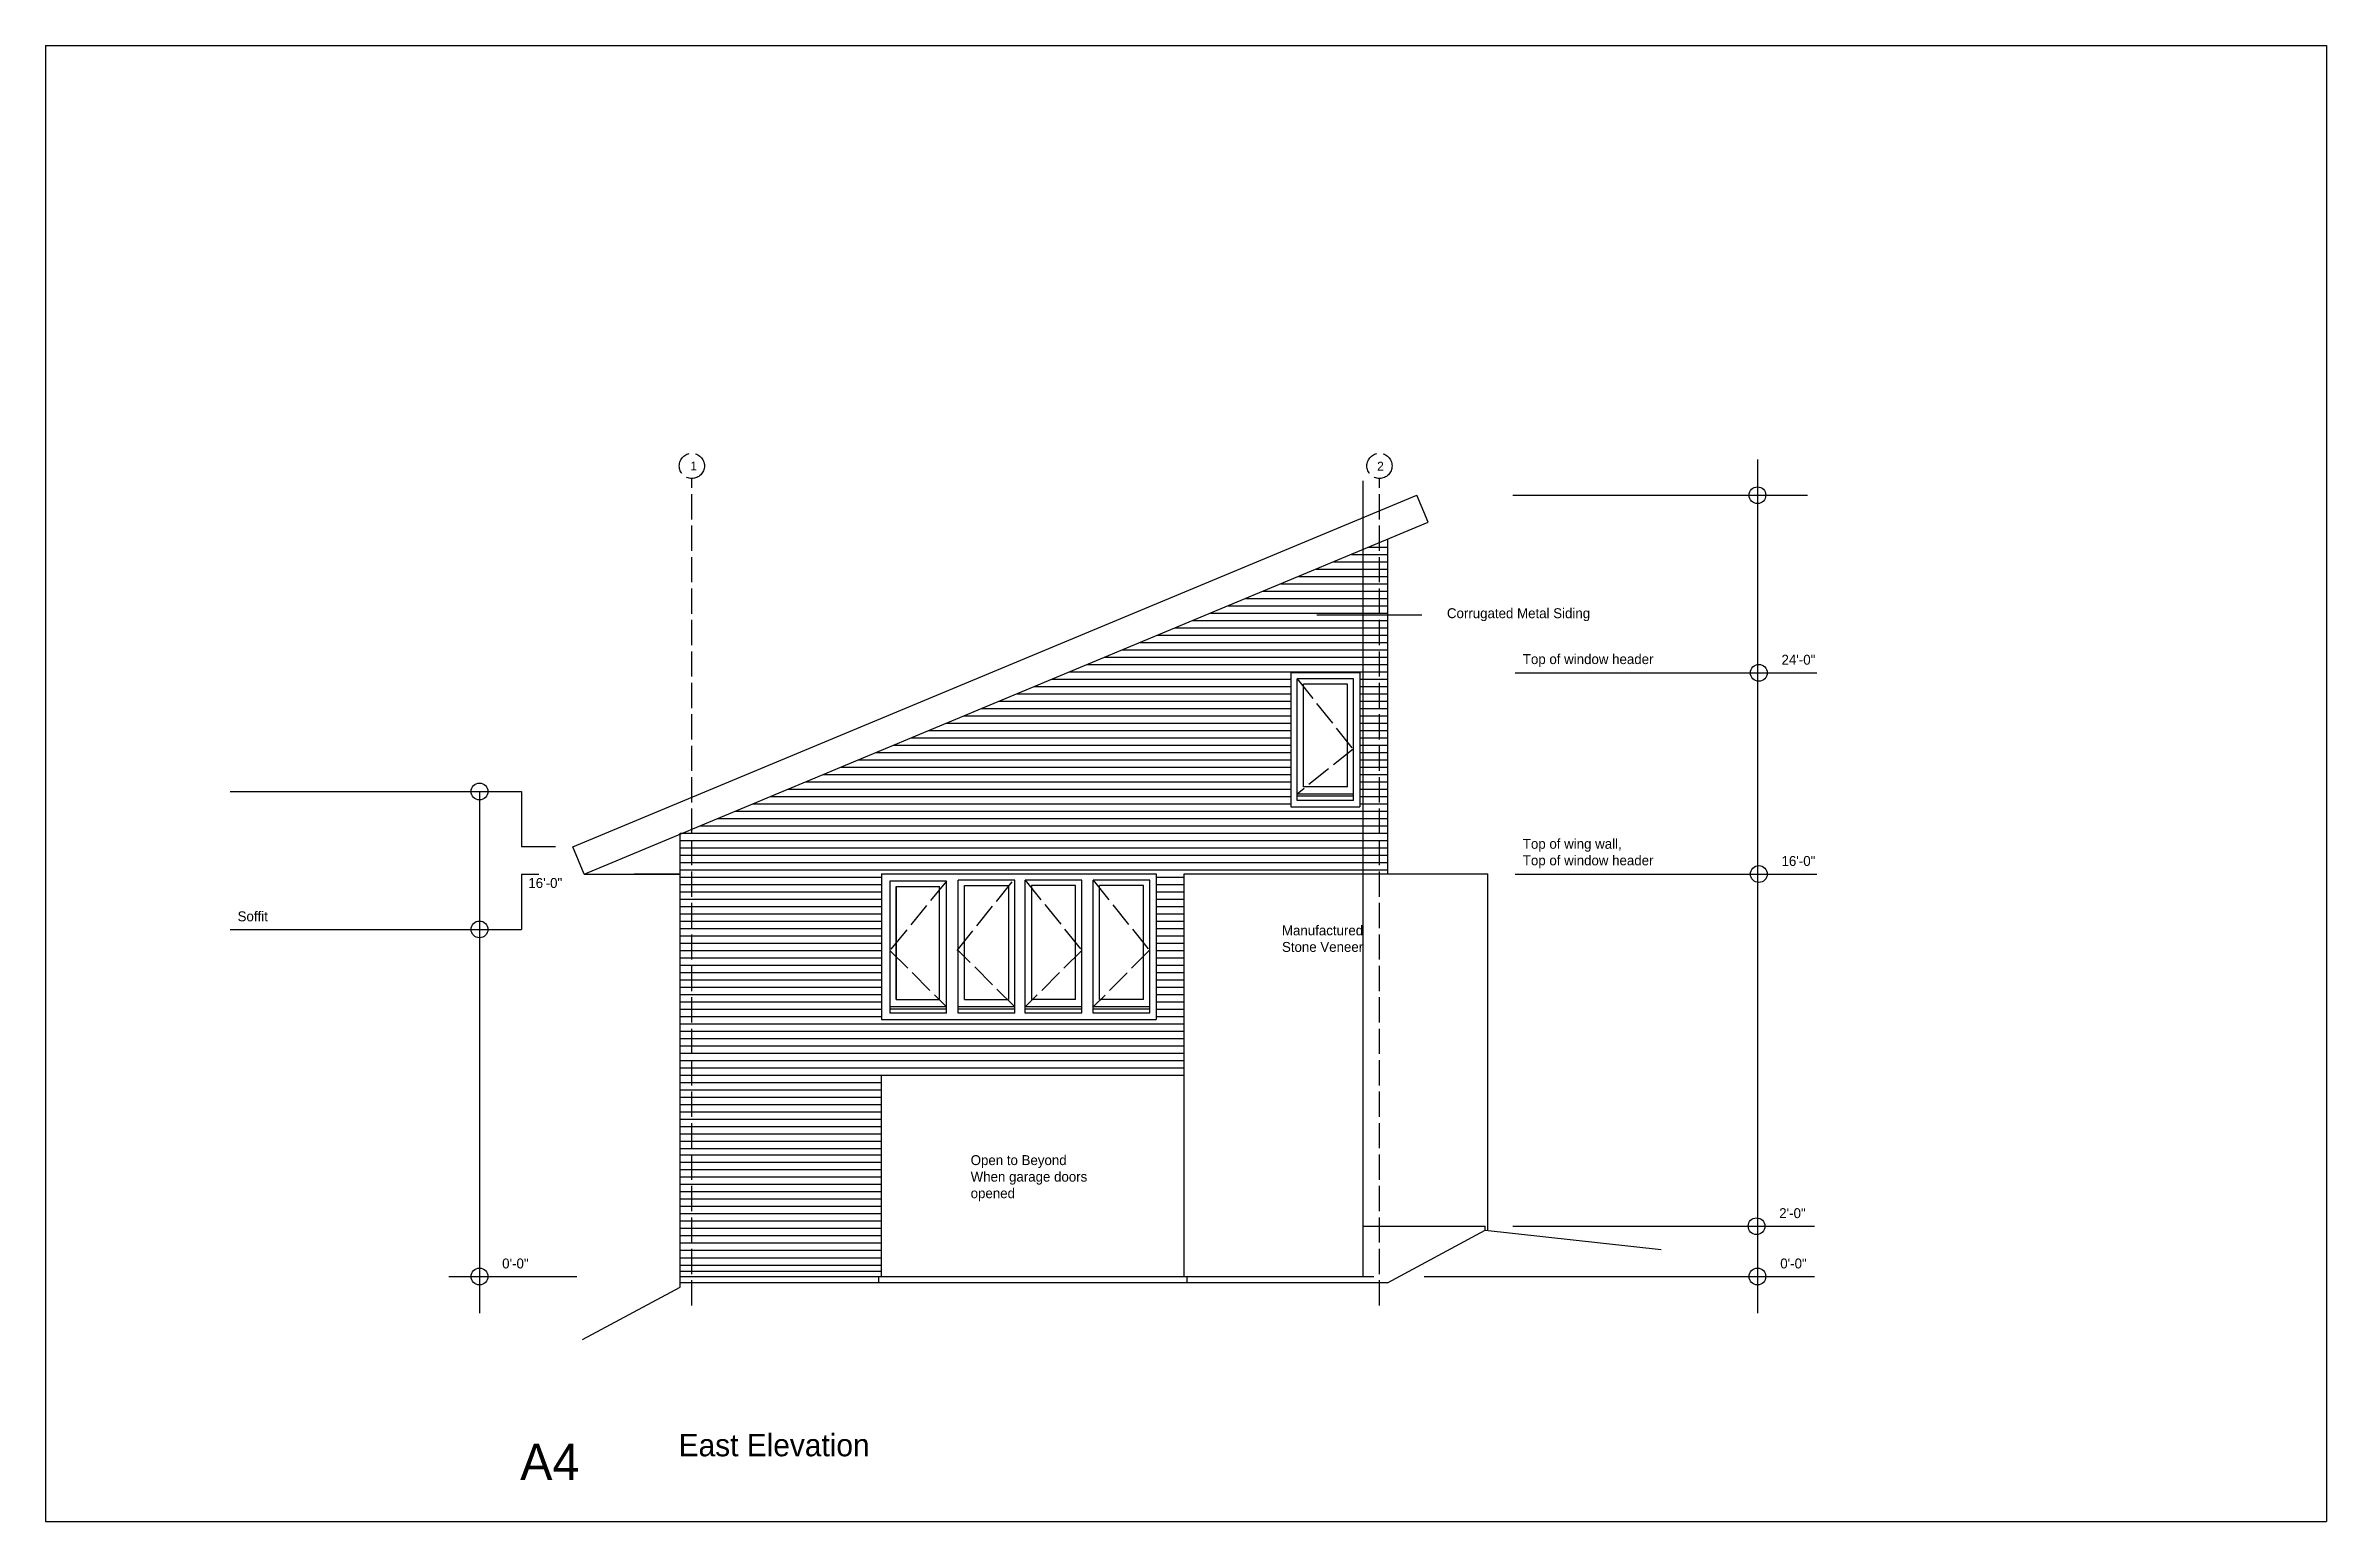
# Model space of a CAD drawing. Header units: inches. Extents: x 967 to 8475, y 257 to 3434.
# Drawn here: x 3365 to 4453, y 1971 to 2675 of the extents above; entities that cross this region are included whole.
import ezdxf

# ---------------------------------------------------------------- set-up
doc = ezdxf.new("R2010")
doc.units = ezdxf.units.IN
doc.header["$MEASUREMENT"] = 0
doc.linetypes.add('ACAD_ISO02W100', pattern=[15, 12, -3])
for name, color, linetype in [('const', 7, 'Continuous'), ('e1', 7, 'Continuous'), ('e2', 251, 'Continuous'), ('glassSwing', 172, 'ACAD_ISO02W100'), ('grid', 252, 'ACAD_ISO02W100'), ('walls', 7, 'Continuous')]:
    doc.layers.add(name, color=color, linetype=linetype)

msp = doc.modelspace()

# ---------------------------------------------------------------- texts
at = {"layer": 'const', "attachment_point": 1}
for s, insert, char_height, width in [('1', (3672.7, 2476.4), 4.26, 1625.197), ('2', (4000.3, 2476.3), 4.26, 1625.197), ('Corrugated Metal Siding', (4033.6, 2406.4), 4.736, 1805.775), ('\\PTop of window header', (4069.8, 2392.4), 4.736, 1805.775), ('24\'-0"', (4193.2, 2384.2), 4.74, 1805.775), ('Top of wing wall,\\PTop of window header', (4069.8, 2296.4), 4.736, 1805.775), ('16\'-0"', (4193.2, 2288.2), 4.74, 1805.775), ('16\'-0"', (3595.4, 2277.7), 4.74, 1805.775), ('Soffit', (3456.7, 2261.8), 4.74, 1805.775), ('Manufactured^JStone Veneer', (3954.9, 2255.1), 4.736, 1805.775), ('Open to Beyond^JWhen garage doors^Jopened', (3806.4, 2145.5), 4.736, 1805.775), ('2\'-0"', (4192.1, 2120.2), 4.74, 1805.775), ('0\'-0"', (3582.9, 2096.2), 4.74, 1805.775), ('0\'-0"', (4192.6, 2096.2), 4.74, 1805.775), ('East Elevation', (3667.1, 2012.5), 10.656, 4062.993), ('A4', (3591.5, 2007.8), 17.26, 6582.049)]:
    msp.add_mtext(s, dxfattribs=dict(at, insert=insert, char_height=char_height, width=width))

# ---------------------------------------------------------------- linework, layer by layer
for p, q in [((3365.1, 2674.8), (4453.1, 2674.8)), ((3365.1, 2674.8), (3365.1, 1970.8)), ((4453.1, 2674.8), (4453.1, 1970.8)), ((3365.1, 1970.8), (4453.1, 1970.8))]:
    msp.add_line(p, q)
at = {"layer": 'e1'}
for p, q in [((3908.2, 2087.6), (3908.2, 2279.7)), ((3763.9, 2183.6), (3908.2, 2183.6)), ((3909.7, 2084.6), (3909.7, 2087.6))]:
    msp.add_line(p, q, dxfattribs=at)
at = {"layer": 'e2'}
for p, q in [((4181.7, 2477.4), (4181.7, 2070.2)), ((3993.6, 2111.6), (3993.6, 2467.2)), ((4065.1, 2460.3), (4205.6, 2460.3)), ((3979.6, 2428.6), (4005.4, 2428.6)), ((3988, 2432.1), (4005.4, 2432.1)), ((3996.4, 2435.6), (4005.4, 2435.6)), ((3954.4, 2418.1), (4005.4, 2418.1)), ((3962.8, 2421.6), (4005.4, 2421.6)), ((3971.2, 2425.1), (4005.4, 2425.1)), ((3929.2, 2407.6), (4005.4, 2407.6)), ((3937.6, 2411.1), (4005.4, 2411.1)), ((3946, 2414.6), (4005.4, 2414.6)), ((3895.6, 2393.6), (4005.4, 2393.6)), ((3904, 2397.1), (4005.4, 2397.1)), ((3912.4, 2400.6), (4005.4, 2400.6)), ((3920.8, 2404.1), (4005.4, 2404.1)), ((3870.4, 2383.1), (4005.4, 2383.1)), ((3878.8, 2386.6), (4005.4, 2386.6)), ((3887.2, 2390.1), (4005.4, 2390.1)), ((3845.2, 2372.6), (3959.1, 2372.6)), ((3853.6, 2376.1), (4005.4, 2376.1)), ((3862, 2379.6), (4005.4, 2379.6)), ((3959.1, 2375.7), (3992.1, 2375.7)), ((3959.1, 2375.7), (3959.1, 2311.7)), ((3962.1, 2314.7), (3962.1, 2372.7)), ((3989.1, 2372.7), (3962.1, 2372.7)), ((3962.1, 2314.7), (3962.1, 2372.7)), ((3989.1, 2372.7), (3962.1, 2372.7)), ((3989.1, 2314.7), (3989.1, 2372.7)), ((3989.1, 2314.7), (3989.1, 2372.7)), ((3992.1, 2375.7), (3992.1, 2311.7)), ((3992.1, 2375.7), (3992.1, 2311.7)), ((3992.1, 2372.6), (4005.4, 2372.6)), ((4066.2, 2375.6), (4210, 2375.6)), ((3820, 2362.1), (3959.1, 2362.1)), ((3828.4, 2365.6), (3959.1, 2365.6)), ((3836.8, 2369.1), (3959.1, 2369.1)), ((3965.1, 2321.2), (3965.1, 2370.2)), ((3986.1, 2370.2), (3965.1, 2370.2)), ((3965.1, 2321.2), (3965.1, 2370.2)), ((3986.1, 2370.2), (3965.1, 2370.2)), ((3986.1, 2321.2), (3986.1, 2370.2)), ((3986.1, 2321.2), (3986.1, 2370.2)), ((3992.1, 2369.1), (4005.4, 2369.1)), ((3992.1, 2365.6), (4005.4, 2365.6)), ((3992.1, 2362.1), (4005.4, 2362.1)), ((3794.8, 2351.6), (3959.1, 2351.6)), ((3803.2, 2355.1), (3959.1, 2355.1)), ((3811.6, 2358.6), (3959.1, 2358.6)), ((3992.1, 2358.6), (4005.4, 2358.6)), ((3992.1, 2355.1), (4005.4, 2355.1)), ((3992.1, 2351.6), (4005.4, 2351.6)), ((3769.6, 2341.1), (3959.1, 2341.1)), ((3778, 2344.6), (3959.1, 2344.6)), ((3786.4, 2348.1), (3959.1, 2348.1)), ((3992.1, 2348.1), (4005.4, 2348.1)), ((3992.1, 2344.6), (4005.4, 2344.6)), ((3992.1, 2341.1), (4005.4, 2341.1)), ((3744.4, 2330.6), (3959.1, 2330.6)), ((3752.8, 2334.1), (3959.1, 2334.1)), ((3761.2, 2337.6), (3959.1, 2337.6)), ((3992.1, 2337.6), (4005.4, 2337.6)), ((3992.1, 2334.1), (4005.4, 2334.1)), ((3992.1, 2330.6), (4005.4, 2330.6)), ((3453.1, 2319), (3592.1, 2319)), ((3572.1, 2319), (3572.1, 2070.2)), ((3592.1, 2319), (3592.1, 2292.6)), ((3719.2, 2320.1), (3959.1, 2320.1)), ((3727.6, 2323.6), (3959.1, 2323.6)), ((3736, 2327.1), (3959.1, 2327.1)), ((3989.1, 2317.7), (3962.1, 2317.7)), ((3989.1, 2317.7), (3962.1, 2317.7)), ((3986.1, 2321.2), (3965.1, 2321.2)), ((3986.1, 2321.2), (3965.1, 2321.2)), ((3992.1, 2327.1), (4005.4, 2327.1)), ((3992.1, 2323.6), (4005.4, 2323.6)), ((3992.1, 2320.1), (4005.4, 2320.1)), ((3694, 2309.6), (4005.4, 2309.6)), ((3702.4, 2313.1), (3959.1, 2313.1)), ((3710.8, 2316.6), (3959.1, 2316.6)), ((3959.1, 2311.7), (3992.1, 2311.7)), ((3989.1, 2316.7), (3962.1, 2316.7)), ((3989.1, 2316.7), (3962.1, 2316.7)), ((3989.1, 2314.7), (3962.1, 2314.7)), ((3989.1, 2314.7), (3962.1, 2314.7)), ((3992.1, 2316.6), (4005.4, 2316.6)), ((3992.1, 2313.1), (4005.4, 2313.1)), ((3667.9, 2299.1), (4005.4, 2299.1)), ((3667.9, 2279.7), (3667.9, 2299.1)), ((3677.2, 2302.6), (4005.4, 2302.6)), ((3685.6, 2306.1), (4005.4, 2306.1)), ((3608.4, 2292.6), (3592.1, 2292.6)), ((3667.9, 2295.6), (4005.4, 2295.6)), ((3667.9, 2292.1), (4005.4, 2292.1)), ((3667.9, 2288.6), (4005.4, 2288.6)), ((3667.9, 2285.1), (4005.4, 2285.1)), ((3592.1, 2279.6), (3600.4, 2279.6)), ((3592.1, 2279.6), (3592.1, 2253.2)), ((3667.9, 2281.6), (4005.4, 2281.6)), ((3667.9, 2278.1), (3763.9, 2278.1)), ((3667.9, 2274.6), (3763.9, 2274.6)), ((3763.9, 2279.7), (3763.9, 2210.2)), ((3763.9, 2279.7), (3894.9, 2279.7)), ((3763.9, 2279.7), (3894.9, 2279.7)), ((3767.9, 2276.2), (3767.9, 2213.2)), ((3794.9, 2276.2), (3767.9, 2276.2)), ((3794.9, 2213.2), (3794.9, 2276.2)), ((3800.4, 2213.2), (3800.4, 2276.7)), ((3827.4, 2276.7), (3800.4, 2276.7)), ((3803.4, 2219.7), (3803.4, 2274.2)), ((3803.4, 2274.2), (3824.4, 2274.2)), ((3824.4, 2274.2), (3824.4, 2219.7)), ((3827.4, 2213.2), (3827.4, 2276.7)), ((3832.4, 2213.2), (3832.4, 2276.7)), ((3859.4, 2276.7), (3832.4, 2276.7)), ((3835.4, 2274.2), (3835.4, 2219.7)), ((3856.4, 2274.2), (3835.4, 2274.2)), ((3856.4, 2219.7), (3856.4, 2274.2)), ((3859.4, 2213.2), (3859.4, 2276.7)), ((3864.9, 2213.2), (3864.9, 2276.7)), ((3891.9, 2276.7), (3864.9, 2276.7)), ((3864.9, 2213.2), (3864.9, 2276.7)), ((3891.9, 2276.7), (3864.9, 2276.7)), ((3867.9, 2219.7), (3867.9, 2274.2)), ((3888.9, 2274.2), (3867.9, 2274.2)), ((3867.9, 2219.7), (3867.9, 2274.2)), ((3888.9, 2274.2), (3867.9, 2274.2)), ((3888.9, 2219.7), (3888.9, 2274.2)), ((3888.9, 2219.7), (3888.9, 2274.2)), ((3891.9, 2213.2), (3891.9, 2276.7)), ((3891.9, 2213.2), (3891.9, 2276.7)), ((3894.9, 2279.7), (3894.9, 2210.2)), ((3894.9, 2279.7), (3894.9, 2210.2)), ((3894.9, 2278.1), (3908.2, 2278.1)), ((3894.9, 2274.6), (3908.2, 2274.6)), ((4066.2, 2279.6), (4210, 2279.6)), ((3667.9, 2271.1), (3763.9, 2271.1)), ((3667.9, 2267.6), (3763.9, 2267.6)), ((3667.9, 2264.1), (3763.9, 2264.1)), ((3770.8, 2219.7), (3770.8, 2273.7)), ((3770.8, 2273.7), (3770.8, 2219.7)), ((3770.8, 2273.7), (3791.6, 2273.7)), ((3791.6, 2219.7), (3791.6, 2273.7)), ((3894.9, 2271.1), (3908.2, 2271.1)), ((3894.9, 2267.6), (3908.2, 2267.6)), ((3894.9, 2264.1), (3908.2, 2264.1)), ((3453.1, 2253.2), (3592.1, 2253.2)), ((3667.9, 2260.6), (3763.9, 2260.6)), ((3667.9, 2257.1), (3763.9, 2257.1)), ((3667.9, 2253.6), (3763.9, 2253.6)), ((3894.9, 2260.6), (3908.2, 2260.6)), ((3894.9, 2257.1), (3908.2, 2257.1)), ((3894.9, 2253.6), (3908.2, 2253.6)), ((3667.9, 2250.1), (3763.9, 2250.1)), ((3667.9, 2246.6), (3763.9, 2246.6)), ((3667.9, 2243.1), (3763.9, 2243.1)), ((3894.9, 2250.1), (3908.2, 2250.1)), ((3894.9, 2246.6), (3908.2, 2246.6)), ((3894.9, 2243.1), (3908.2, 2243.1)), ((3667.9, 2239.6), (3763.9, 2239.6)), ((3667.9, 2236.1), (3763.9, 2236.1)), ((3667.9, 2232.6), (3763.9, 2232.6)), ((3894.9, 2239.6), (3908.2, 2239.6)), ((3894.9, 2236.1), (3908.2, 2236.1)), ((3894.9, 2232.6), (3908.2, 2232.6)), ((3667.9, 2229.1), (3763.9, 2229.1)), ((3667.9, 2225.6), (3763.9, 2225.6)), ((3667.9, 2222.1), (3763.9, 2222.1)), ((3770.8, 2219.7), (3791.6, 2219.7)), ((3803.4, 2219.7), (3824.4, 2219.7)), ((3856.4, 2219.7), (3835.4, 2219.7)), ((3888.9, 2219.7), (3867.9, 2219.7)), ((3888.9, 2219.7), (3867.9, 2219.7)), ((3894.9, 2229.1), (3908.2, 2229.1)), ((3894.9, 2225.6), (3908.2, 2225.6)), ((3894.9, 2222.1), (3908.2, 2222.1)), ((3667.9, 2218.6), (3763.9, 2218.6)), ((3667.9, 2215.1), (3763.9, 2215.1)), ((3667.9, 2211.6), (3763.9, 2211.6)), ((3763.9, 2210.2), (3894.9, 2210.2)), ((3763.9, 2210.2), (3894.9, 2210.2)), ((3794.9, 2216.2), (3767.9, 2216.2)), ((3794.9, 2215.2), (3767.9, 2215.2)), ((3794.9, 2213.2), (3767.9, 2213.2)), ((3827.4, 2216.2), (3800.4, 2216.2)), ((3827.4, 2215.2), (3800.4, 2215.2)), ((3827.4, 2213.2), (3800.4, 2213.2)), ((3859.4, 2216.2), (3832.4, 2216.2)), ((3859.4, 2215.2), (3832.4, 2215.2)), ((3859.4, 2213.2), (3832.4, 2213.2)), ((3891.9, 2216.2), (3864.9, 2216.2)), ((3891.9, 2216.2), (3864.9, 2216.2)), ((3891.9, 2215.2), (3864.9, 2215.2)), ((3891.9, 2215.2), (3864.9, 2215.2)), ((3891.9, 2213.2), (3864.9, 2213.2)), ((3891.9, 2213.2), (3864.9, 2213.2)), ((3894.9, 2218.6), (3908.2, 2218.6)), ((3894.9, 2215.1), (3908.2, 2215.1)), ((3894.9, 2211.6), (3908.2, 2211.6)), ((3667.9, 2208.1), (3908.2, 2208.1)), ((3667.9, 2204.6), (3908.2, 2204.6)), ((3667.9, 2201.1), (3908.2, 2201.1)), ((3667.9, 2197.6), (3908.2, 2197.6)), ((3667.9, 2194.1), (3908.2, 2194.1)), ((3667.9, 2190.6), (3908.2, 2190.6)), ((3667.9, 2187.1), (3908.2, 2187.1)), ((3667.9, 2183.6), (3763.9, 2183.6)), ((3667.9, 2180.1), (3763.9, 2180.1)), ((3667.9, 2176.6), (3763.9, 2176.6)), ((3667.9, 2173.1), (3763.9, 2173.1)), ((3667.9, 2169.6), (3763.9, 2169.6)), ((3667.9, 2166.1), (3763.9, 2166.1)), ((3667.9, 2162.6), (3763.9, 2162.6)), ((3667.9, 2159.1), (3763.9, 2159.1)), ((3667.9, 2155.6), (3763.9, 2155.6)), ((3667.9, 2152.1), (3763.9, 2152.1)), ((3667.9, 2148.6), (3763.9, 2148.6)), ((3667.9, 2145.6), (3763.9, 2145.6)), ((3667.9, 2142.1), (3763.9, 2142.1)), ((3667.9, 2138.6), (3763.9, 2138.6)), ((3667.9, 2135.1), (3763.9, 2135.1)), ((3667.9, 2131.6), (3763.9, 2131.6)), ((3667.9, 2128.1), (3763.9, 2128.1)), ((3667.9, 2124.6), (3763.9, 2124.6)), ((3667.9, 2121.1), (3763.9, 2121.1)), ((3667.9, 2117.6), (3763.9, 2117.6)), ((3667.9, 2114.1), (3763.9, 2114.1)), ((3993.6, 2111.6), (4051.9, 2111.6)), ((3993.6, 2087.6), (3993.6, 2111.6)), ((4022.8, 2111.7), (4041.2, 2111.7)), ((4065.1, 2111.7), (4208.9, 2111.7)), ((3667.9, 2110.6), (3763.9, 2110.6)), ((3667.9, 2107.1), (3763.9, 2107.1)), ((3667.9, 2103.6), (3763.9, 2103.6)), ((3667.9, 2100.1), (3763.9, 2100.1)), ((3667.9, 2096.6), (3763.9, 2096.6)), ((3667.9, 2093.1), (3763.9, 2093.1)), ((3667.9, 2090.1), (3763.9, 2090.1)), ((3557.4, 2087.6), (3618.5, 2087.6)), ((3667.9, 2087.6), (3909.4, 2087.6)), ((3762.5, 2087.6), (3762.5, 2084.6)), ((3909.4, 2087.6), (3993.6, 2087.6)), ((3909.4, 2087.6), (3998.8, 2087.6)), ((4022.8, 2087.6), (4208.9, 2087.6))]:
    msp.add_line(p, q, dxfattribs=at)
for centre in [(4181.7, 2460.3), (4182.4, 2375.6), (3572.1, 2319), (4182.4, 2279.6), (3572.1, 2253.2), (4181.3, 2111.6), (3572.1, 2087.6), (4181.7, 2087.6)]:
    msp.add_circle(centre, 4, dxfattribs=at)
at = {"layer": 'glassSwing'}
for p, q in [((3962.1, 2372.7), (3988.8, 2339.2)), ((3962.1, 2372.7), (3988.8, 2339.2)), ((3988.8, 2339.2), (3962.1, 2317.7)), ((3988.8, 2339.2), (3962.1, 2317.7)), ((3794.9, 2276.2), (3767.9, 2243.2)), ((3799.9, 2243.2), (3826.9, 2276.7)), ((3832.4, 2276.7), (3859.4, 2243.2)), ((3864.9, 2276.7), (3891.6, 2243.2)), ((3864.9, 2276.7), (3891.6, 2243.2)), ((3767.9, 2243.2), (3794.9, 2216.2)), ((3827.4, 2216.2), (3800.4, 2243.2)), ((3859.4, 2243.2), (3832.4, 2216.2)), ((3891.6, 2243.2), (3864.9, 2216.2)), ((3891.6, 2243.2), (3864.9, 2216.2))]:
    msp.add_line(p, q, dxfattribs=at)
at = {"layer": 'grid'}
for p, q in [((3673.4, 2073.8), (3673.4, 2468.3)), ((4001.4, 2073.8), (4001.4, 2468.3))]:
    msp.add_line(p, q, dxfattribs=at)
for centre in [(3673.4, 2474.3), (4001.4, 2474.3)]:
    msp.add_circle(centre, 6, dxfattribs=at)
at = {"layer": 'walls'}
for p, q in [((3616.6, 2292.6), (4019.2, 2460.3)), ((4024.6, 2447.4), (4019.2, 2460.3)), ((3622, 2279.6), (4024.6, 2447.4)), ((4005.4, 2279.7), (4005.4, 2439.4)), ((4021.6, 2403.1), (3971.6, 2403.1)), ((3622, 2279.6), (3616.6, 2292.6)), ((3622, 2279.6), (3667.9, 2279.6)), ((3645.9, 2279.7), (3667.9, 2279.7)), ((3667.9, 2082.6), (3667.9, 2279.6)), ((3908.2, 2279.7), (4053.1, 2279.7)), ((4053.1, 2109.6), (4053.1, 2279.7)), ((3763.9, 2087.6), (3763.9, 2183.6)), ((4051.9, 2109.7), (4051.9, 2111.6)), ((4005.2, 2084.6), (4051.9, 2109.7)), ((4051.9, 2109.7), (4135.8, 2100.5)), ((3621.2, 2057.6), (3667.9, 2082.6)), ((4005.2, 2084.6), (3667.9, 2084.6))]:
    msp.add_line(p, q, dxfattribs=at)

msp.set_redraw_order([(e.dxf.handle, doc.entitydb.next_handle()) for e in msp.query("TEXT MTEXT ATTDEF DIMENSION ARC_DIMENSION")])  # texts and dimensions are drawn at this point

doc.saveas('drawing.dxf')
